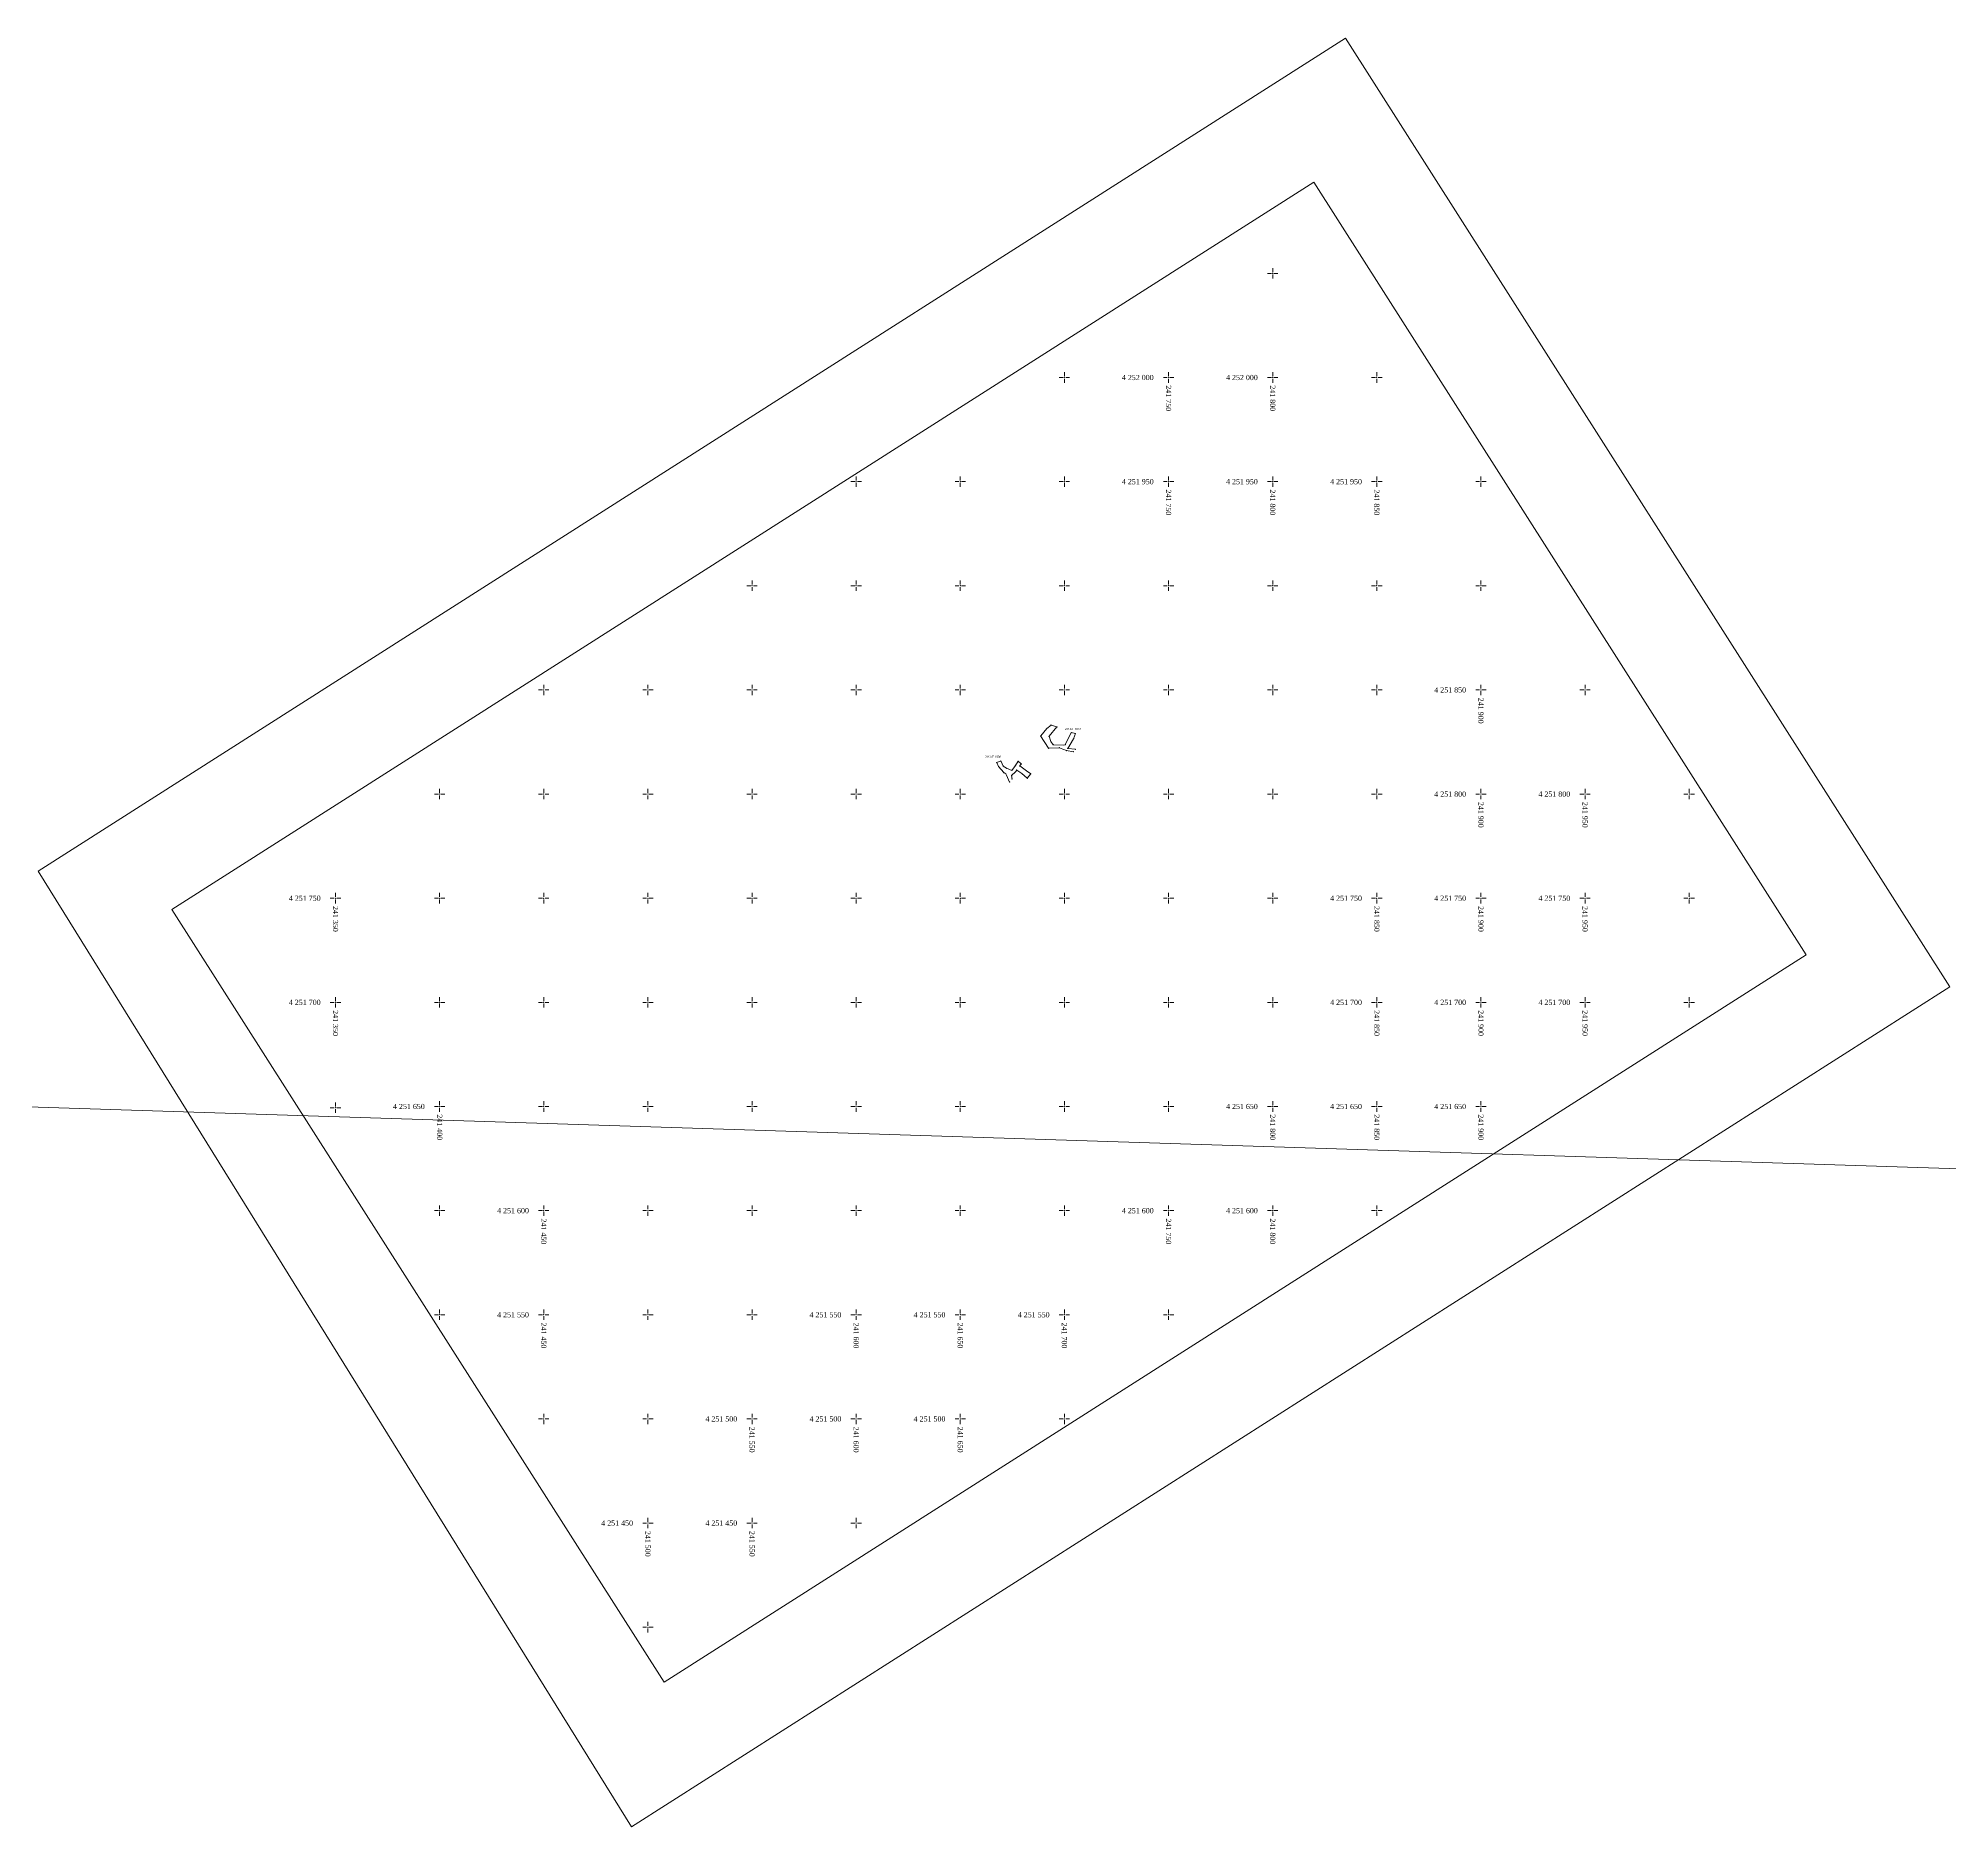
# Model space of a CAD drawing. Header units: millimetres. Extents: x 237825 to 246741, y 4246065 to 4257235.
# Drawn here: x 241207 to 242125, y 4251304 to 4252163 of the extents above; entities that cross this region are included whole.
import ezdxf

# ---------------------------------------------------------------- set-up
doc = ezdxf.new("R2010")
doc.units = ezdxf.units.MM
doc.layers.get('0').update_dxf_attribs({"color": 5, "lineweight": 0})
for name, color, linetype, lineweight in [('1_FERE', 30, 'Continuous', 0), ('2_KAT_1832_', 91, 'Continuous', 0), ('3_KAT_1830', 232, 'Continuous', 0), ('GRID', 1, 'Continuous', 0), ('GRIDKOOR', 1, 'Continuous', 0)]:
    doc.layers.add(name, color=color, linetype=linetype, lineweight=lineweight)
doc.styles.get("Standard").update_dxf_attribs({"font": 'TIMES.TTF'})

# ---------------------------------------------------------------- blocks, each defined once
blk = doc.blocks.new('240')
at = {"layer": 'GRID', "lineweight": 0}
for p, q in [((-2.5, 0, 1840), (-0.625, 0, 1840)), ((0, 2.5, 1840), (0, 0.625, 1840)), ((0.625, 0, 1840), (2.5, 0, 1840)), ((0, -0.625, 1840), (0, -2.5, 1840))]:
    blk.add_line(p, q, dxfattribs=at)
blk.add_point((0, 0, 1840), dxfattribs=at)

msp = doc.modelspace()

# ---------------------------------------------------------------- linework, layer by layer
at = {"lineweight": 0}
for p, q in [((241207.25, 4251763.02, 1759.12), (241835.01, 4252162.88, 1856.02)), ((241835.01, 4252162.88, 1856.02), (242125.12, 4251707.43, 1856.02)), ((241271.47, 4251744.64, 1764.89), (241819.7, 4252093.85, 1856.02)), ((241819.7, 4252093.85, 1856.02), (242056.09, 4251722.74, 1856.02)), ((241207.25, 4251763.02, 1759.12), (241492.06, 4251304.18, 1764.89)), ((241271.47, 4251744.64, 1781.83), (241507.86, 4251373.53, 1764.89)), ((241507.86, 4251373.53, 1764.89), (242056.09, 4251722.74, 1856.02)), ((241492.06, 4251304.18, 1764.89), (242125.12, 4251707.43, 1856.02))]:
    msp.add_line(p, q, dxfattribs=at)
for points in [[(240099.95, 4251685.24), (242284.43, 4251615.05), (242373.23, 4254389.96), (240189.5, 4254460.16), (240099.95, 4251685.24)], [(240099.95, 4251685.24), (242284.43, 4251615.05), (242373.23, 4254389.96), (240189.5, 4254460.16), (240099.95, 4251685.24)], [(240010.44, 4248910.32), (242195.68, 4248840.15), (242284.43, 4251615.05), (240099.95, 4251685.24), (240010.44, 4248910.32)], [(240010.44, 4248910.32), (242195.68, 4248840.15), (242284.43, 4251615.05), (240099.95, 4251685.24), (240010.44, 4248910.32)]]:
    msp.add_lwpolyline(points, close=True, dxfattribs=at)
at = {"layer": '1_FERE', "lineweight": 0}
for p, q in [((241672.16, 4251809, 1830.39), (241671.8, 4251809.77, 1837.03)), ((241673.66, 4251805.77, 1832.9), (241672.16, 4251809, 1830.39)), ((241674.62, 4251808.9, 1829.82), (241674.85, 4251807.21, 1832.77))]:
    msp.add_line(p, q, dxfattribs=at)
for p in [(241674.85, 4251807.21, 1832.77), (241673.66, 4251805.77, 1832.9)]:
    msp.add_point(p, dxfattribs=at)
at = {"layer": '2_KAT_1832_', "lineweight": 0}
for p, q in [((241692.37, 4251822.01, 1833.18), (241688.59, 4251827.96, 1833.78)), ((241688.6, 4251827.95, 1889.29), (241691.62, 4251831.53, 1889.77)), ((241693.6, 4251833.14, 1890), (241691.58, 4251831.52, 1889.77)), ((241692.63, 4251827.75, 1834.23), (241696.39, 4251832.21, 1834.94)), ((241692.63, 4251827.75, 1834.23), (241693.48, 4251825.22, 1888.95)), ((241693.6, 4251833.14, 1890), (241696.39, 4251832.21, 1834.94)), ((241700.4, 4251823.65, 1888.86), (241703.24, 4251829.53, 1889.85)), ((241704.44, 4251826.55, 1889.52), (241701.63, 4251821.95, 1889.15)), ((241703.24, 4251829.53, 1889.85), (241705.31, 4251829.05, 1890.03)), ((241705.31, 4251829.05, 1890.03), (241704.44, 4251826.55, 1889.52)), ((241692.37, 4251822.01, 1832.9), (241697.63, 4251822.21, 1832.39)), ((241694.61, 4251823.67, 1888.75), (241693.48, 4251825.22, 1888.95)), ((241694.61, 4251823.67, 1888.76), (241699.64, 4251823.44, 1888.8)), ((241697.63, 4251822.21, 1832.39), (241699.24, 4251821.55, 1832.94)), ((241699.24, 4251821.55, 1832.94), (241700.99, 4251820.88, 1833.11)), ((241699.64, 4251823.44, 1888.8), (241700.4, 4251823.65, 1888.86)), ((241701, 4251820.88, 1889.09), (241704.34, 4251820.31, 1889.88)), ((241701.63, 4251821.95, 1889.15), (241705.29, 4251821.49, 1890.39))]:
    msp.add_line(p, q, dxfattribs=at)
for p in [(241688.6, 4251827.95, 1833.8), (241692.63, 4251827.75, 1834.23), (241693.6, 4251833.14, 1883.23), (241696.39, 4251832.21, 1834.94), (241703.24, 4251829.53, 1833.5), (241704.44, 4251826.55, 1833.5), (241705.31, 4251829.05, 1833.4), (241692.37, 4251822.01, 1833.18), (241693.48, 4251825.22, 1833), (241694.61, 4251823.67, 1833.1), (241697.63, 4251822.21, 1832.39), (241700.4, 4251823.65, 1833.2), (241701, 4251820.88, 1833), (241701.63, 4251821.95, 1833.2), (241704.34, 4251820.32, 1833.59), (241705.29, 4251821.49, 1833.59)]:
    msp.add_point(p, dxfattribs=at)
at = {"layer": '3_KAT_1830', "lineweight": 0}
for p, q in [((241667.51, 4251815.11, 1830.24), (241669.51, 4251815.91, 1830.25)), ((241667.51, 4251815.11, 1830.24), (241668.37, 4251813.2, 1830.19)), ((241668.37, 4251813.2, 1830.19), (241670.83, 4251810.32, 1830.2)), ((241669.6, 4251815.65, 1830.25), (241669.51, 4251815.91, 1830.25)), ((241670.66, 4251813.44, 1830.06), (241669.6, 4251815.65, 1830.25)), ((241672.26, 4251812.4, 1829.93), (241670.66, 4251813.44, 1830.06)), ((241670.83, 4251810.32, 1808.71), (241671.8, 4251809.77, 1837.03)), ((241672.26, 4251812.4, 1829.93), (241674.81, 4251811.32, 1829.92)), ((241674.62, 4251808.9, 1830.09), (241676.5, 4251810.67, 1829.92)), ((241676.48, 4251813.79, 1830.17), (241674.81, 4251811.32, 1829.92)), ((241677.83, 4251815.72, 1830.05), (241676.48, 4251813.79, 1830.17)), ((241676.5, 4251810.67, 1829.92), (241677.11, 4251811.51, 1829.92)), ((241679.61, 4251809.86, 1830.17), (241677.11, 4251811.51, 1829.92)), ((241677.83, 4251815.72, 1830.05), (241679.25, 4251814.49, 1829.92)), ((241678.58, 4251813.55, 1829.92), (241679.25, 4251814.49, 1829.92)), ((241678.58, 4251813.55, 1829.92), (241681.8, 4251811.13, 1830.14)), ((241679.25, 4251814.49, 1829.92), (241679.29, 4251814.56, 1829.92)), ((241682.19, 4251807.59, 1830.17), (241679.61, 4251809.86, 1830.17)), ((241681.8, 4251811.13, 1830.14), (241683.85, 4251809.7, 1830.17)), ((241683.85, 4251809.7, 1830.17), (241682.19, 4251807.59, 1830.17))]:
    msp.add_line(p, q, dxfattribs=at)
for p in [(241667.51, 4251815.11, 1830.24), (241668.37, 4251813.2, 1830.19), (241669.6, 4251815.65, 1830.25), (241670.66, 4251813.44, 1830.06), (241670.83, 4251810.32, 1830.2), (241672.26, 4251812.4, 1829.93), (241674.62, 4251808.9, 1830.09), (241674.81, 4251811.32, 1829.92), (241676.48, 4251813.79, 1830.17), (241676.5, 4251810.67, 1829.92), (241677.11, 4251811.51, 1829.92), (241677.83, 4251815.72, 1830.05), (241678.58, 4251813.55, 1830), (241679.25, 4251814.49, 1829.92), (241679.61, 4251809.86, 1830.17), (241682.19, 4251807.59, 1830.17), (241683.85, 4251809.7, 1830.17)]:
    msp.add_point(p, dxfattribs=at)

# ---------------------------------------------------------------- block references
at = {"layer": 'GRID', "lineweight": 0}
for p in [(241800, 4252050), (241700, 4252000), (241750, 4252000), (241800, 4252000), (241850, 4252000), (241600, 4251950), (241650, 4251950), (241700, 4251950), (241750, 4251950), (241800, 4251950), (241850, 4251950), (241900, 4251950), (241550, 4251900), (241600, 4251900), (241650, 4251900), (241700, 4251900), (241750, 4251900), (241800, 4251900), (241850, 4251900), (241900, 4251900), (241450, 4251850), (241500, 4251850), (241550, 4251850), (241600, 4251850), (241650, 4251850), (241700, 4251850), (241750, 4251850), (241800, 4251850), (241850, 4251850), (241900, 4251850), (241950, 4251850), (241400, 4251800), (241450, 4251800), (241500, 4251800), (241550, 4251800), (241600, 4251800), (241650, 4251800), (241700, 4251800), (241750, 4251800), (241800, 4251800), (241850, 4251800), (241900, 4251800), (241950, 4251800), (242000, 4251800), (241350, 4251750), (241400, 4251750), (241450, 4251750), (241500, 4251750), (241550, 4251750), (241600, 4251750), (241650, 4251750), (241700, 4251750), (241750, 4251750), (241800, 4251750), (241850, 4251750), (241900, 4251750), (241950, 4251750), (242000, 4251750), (241350, 4251700), (241400, 4251700), (241450, 4251700), (241500, 4251700), (241550, 4251700), (241600, 4251700), (241650, 4251700), (241700, 4251700), (241750, 4251700), (241800, 4251700), (241850, 4251700), (241900, 4251700), (241950, 4251700), (242000, 4251700), (241350, 4251649.38, 1840), (241400, 4251650), (241450, 4251650), (241500, 4251650), (241550, 4251650), (241600, 4251650), (241650, 4251650), (241700, 4251650), (241750, 4251650), (241800, 4251650), (241850, 4251650), (241900, 4251650), (241400, 4251600), (241450, 4251600), (241500, 4251600), (241550, 4251600), (241600, 4251600), (241650, 4251600), (241700, 4251600), (241750, 4251600), (241800, 4251600), (241850, 4251600), (241400, 4251550), (241450, 4251550), (241500, 4251550), (241550, 4251550), (241600, 4251550), (241650, 4251550), (241700, 4251550), (241750, 4251550), (241450, 4251500), (241500, 4251500), (241550, 4251500), (241600, 4251500), (241650, 4251500), (241700, 4251500), (241500, 4251450), (241550, 4251450), (241600, 4251450), (241500, 4251400)]:
    msp.add_blockref('240', p, dxfattribs=at)

# ---------------------------------------------------------------- texts
at = {"layer": '2_KAT_1832_', "lineweight": 0}
msp.add_text('2.KAT 1833', height=1, dxfattribs=at).set_placement((241700.24, 4251830.76))
at = {"layer": '3_KAT_1830', "lineweight": 0}
msp.add_text('3.KAT 1830', height=1, dxfattribs=at).set_placement((241661.87, 4251817.4))
at = {"layer": 'GRIDKOOR', "lineweight": 0}
for s, p in [('4 252 000', (241727.6, 4251998.75)), ('4 252 000', (241777.6, 4251998.75)), ('4 251 950', (241727.6, 4251948.75)), ('4 251 950', (241777.6, 4251948.75)), ('4 251 950', (241827.6, 4251948.75)), ('4 251 850', (241877.6, 4251848.75)), ('4 251 800', (241877.6, 4251798.75)), ('4 251 800', (241927.6, 4251798.75)), ('4 251 750', (241327.6, 4251748.75)), ('4 251 750', (241827.6, 4251748.75)), ('4 251 750', (241877.6, 4251748.75)), ('4 251 750', (241927.6, 4251748.75)), ('4 251 700', (241327.6, 4251698.75)), ('4 251 700', (241827.6, 4251698.75)), ('4 251 700', (241877.6, 4251698.75)), ('4 251 700', (241927.6, 4251698.75)), ('4 251 650', (241377.6, 4251648.75)), ('4 251 650', (241777.6, 4251648.75)), ('4 251 650', (241827.6, 4251648.75)), ('4 251 650', (241877.6, 4251648.75)), ('4 251 600', (241427.6, 4251598.75)), ('4 251 600', (241727.6, 4251598.75)), ('4 251 600', (241777.6, 4251598.75)), ('4 251 550', (241427.6, 4251548.75)), ('4 251 550', (241577.6, 4251548.75)), ('4 251 550', (241627.6, 4251548.75)), ('4 251 550', (241677.6, 4251548.75)), ('4 251 500', (241527.6, 4251498.75)), ('4 251 500', (241577.6, 4251498.75)), ('4 251 500', (241627.6, 4251498.75)), ('4 251 450', (241477.6, 4251448.75)), ('4 251 450', (241527.6, 4251448.75))]:
    msp.add_text(s, height=2.5, dxfattribs=at).set_placement(p)
for s, p in [('241 750', (241748.75, 4251996.25)), ('241 800', (241798.75, 4251996.25)), ('241 750', (241748.75, 4251946.25)), ('241 800', (241798.75, 4251946.25)), ('241 850', (241848.75, 4251946.25)), ('241 900', (241898.75, 4251846.25)), ('241 900', (241898.75, 4251796.25)), ('241 950', (241948.75, 4251796.25)), ('241 350', (241348.75, 4251746.25)), ('241 850', (241848.75, 4251746.25)), ('241 900', (241898.75, 4251746.25)), ('241 950', (241948.75, 4251746.25)), ('241 350', (241348.75, 4251696.25)), ('241 850', (241848.75, 4251696.25)), ('241 900', (241898.75, 4251696.25)), ('241 950', (241948.75, 4251696.25)), ('241 400', (241398.75, 4251646.25)), ('241 800', (241798.75, 4251646.25)), ('241 850', (241848.75, 4251646.25)), ('241 900', (241898.75, 4251646.25)), ('241 450', (241448.75, 4251596.25)), ('241 750', (241748.75, 4251596.25)), ('241 800', (241798.75, 4251596.25)), ('241 450', (241448.75, 4251546.25)), ('241 600', (241598.75, 4251546.25)), ('241 650', (241648.75, 4251546.25)), ('241 700', (241698.75, 4251546.25)), ('241 550', (241548.75, 4251496.25)), ('241 600', (241598.75, 4251496.25)), ('241 650', (241648.75, 4251496.25)), ('241 500', (241498.75, 4251446.25)), ('241 550', (241548.75, 4251446.25))]:
    msp.add_text(s, height=2.5, rotation=-90, dxfattribs=at).set_placement(p)

doc.saveas('drawing.dxf')
